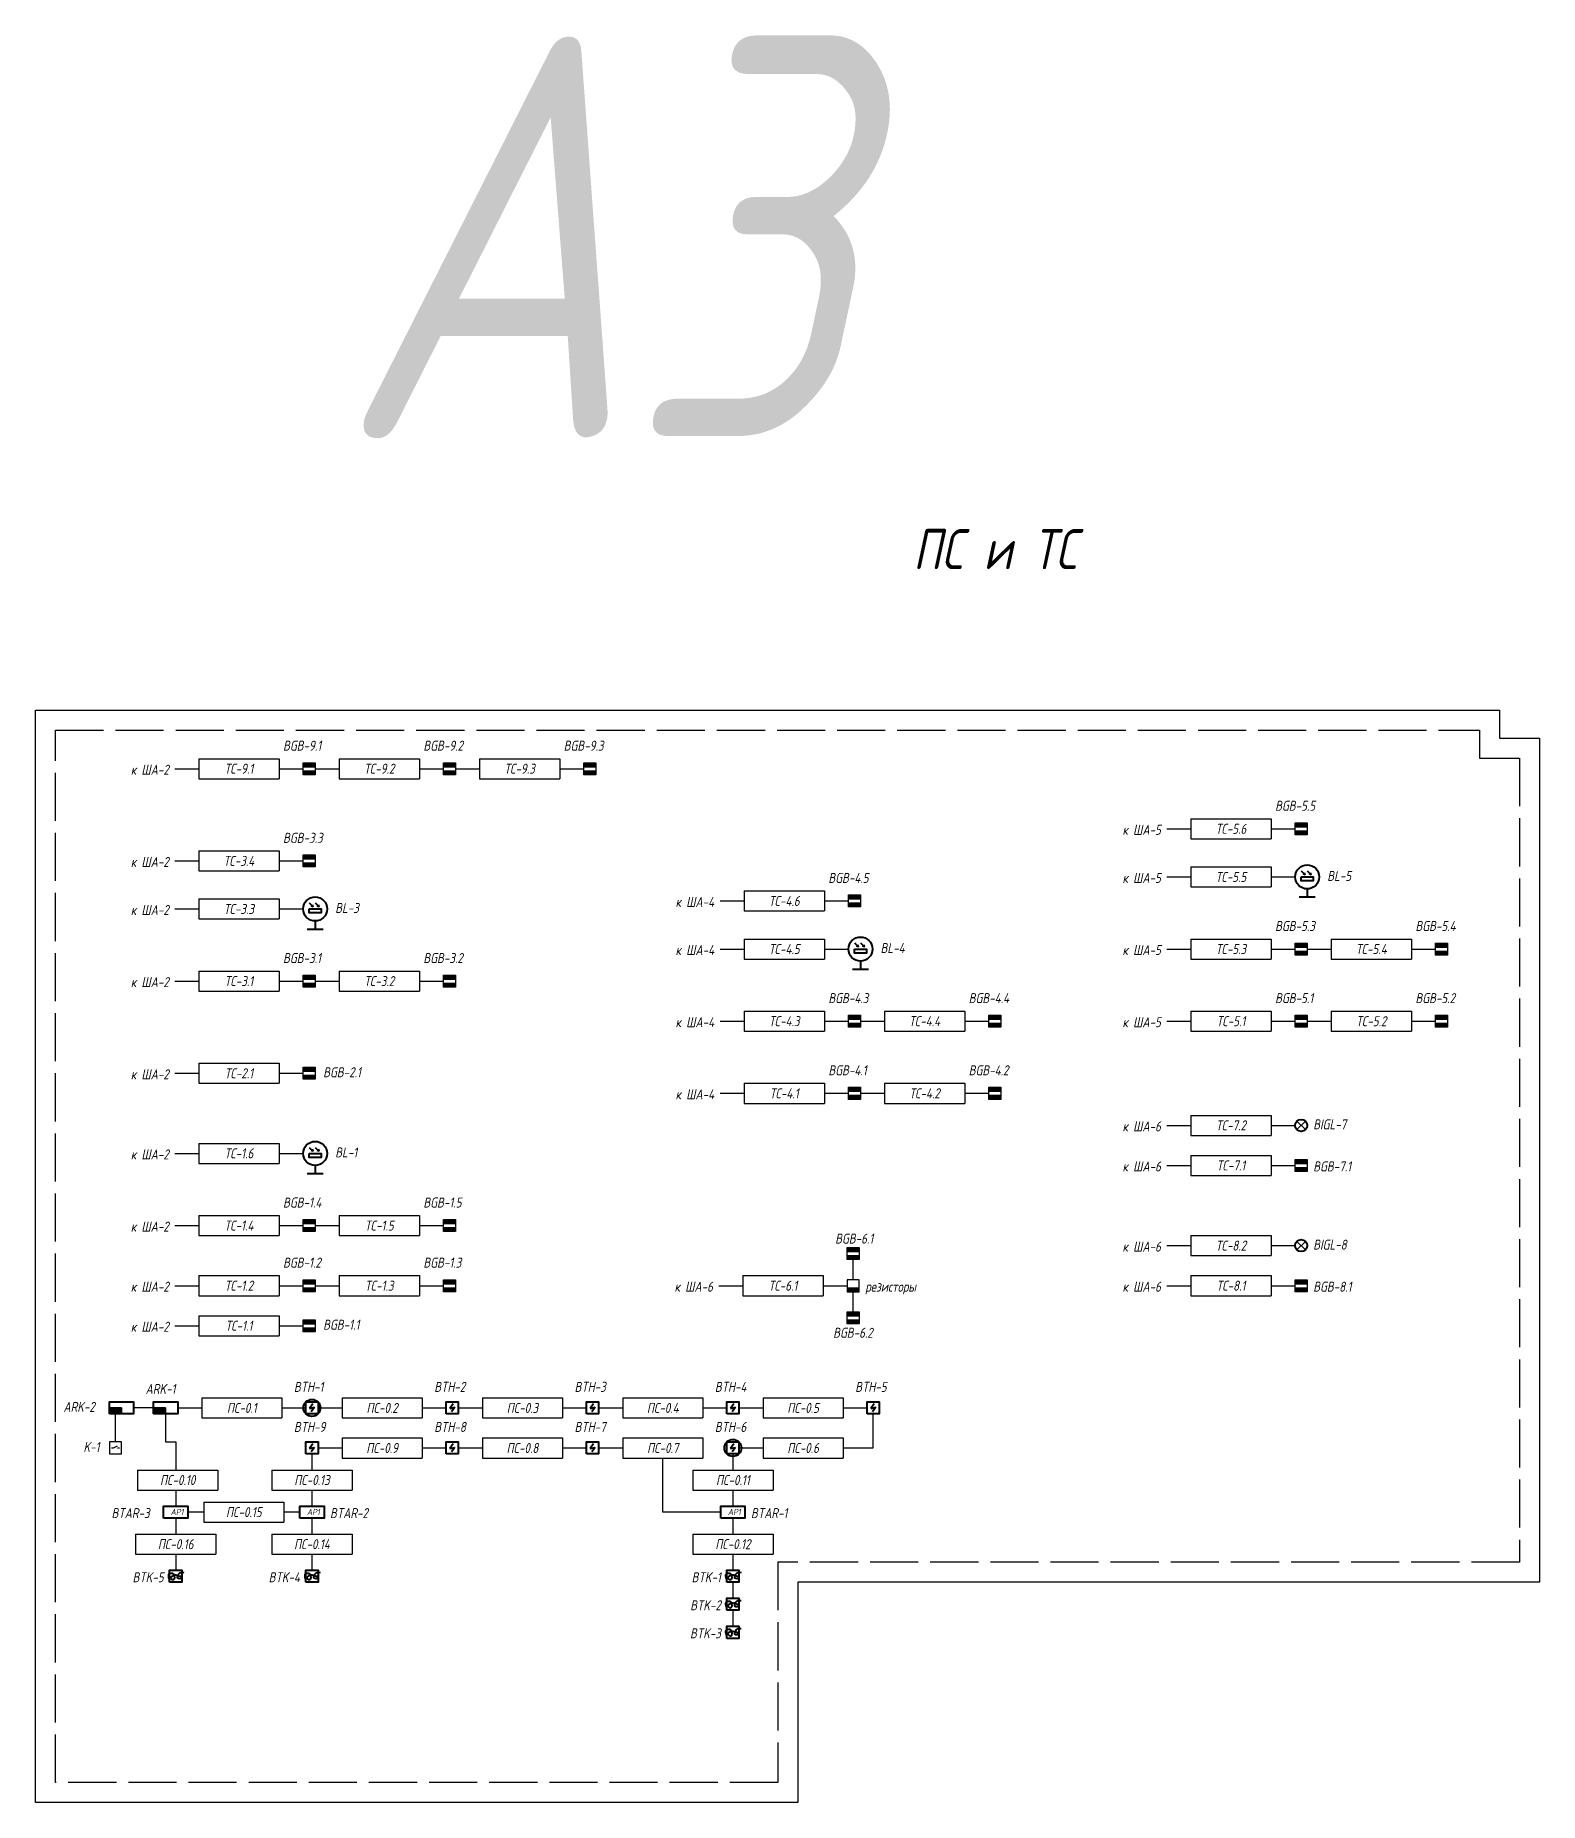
# Model space of a CAD drawing. Header units: millimetres. Extents: x -1048 to 3005, y -1068 to 487.
# Drawn here: x 2630 to 3005.2, y -382 to 59 of the extents above; entities that cross this region are included whole.
import ezdxf
from ezdxf.enums import TextEntityAlignment as Align

# ---------------------------------------------------------------- set-up
doc = ezdxf.new("R2010")
doc.units = ezdxf.units.MM
doc.linetypes.add('ACAD_ISO02W100', pattern=[15, 12, -3])
doc.layers.add('noprint', color=2, linetype='Continuous', plot=False)
doc.styles.add('ГОСТ-ISOCPEUR', font='isocpeui.ttf', dxfattribs={"width": 0.8})

msp = doc.modelspace()

# ---------------------------------------------------------------- texts
at = {"style": 'ГОСТ-ISOCPEUR', "width": 0.8}
for s, p in [('BGB-9.1', (2691.79, -119.5)), ('BGB-9.2', (2726.79, -119.5)), ('BGB-9.3', (2761.79, -119.5)), ('BGB-5.5', (2939.24, -134.5)), ('BGB-3.3', (2691.79, -142.5)), ('BL-5', (2952.24, -152)), ('BGB-4.5', (2827.81, -152.5)), ('BL-3', (2704.79, -160)), ('BGB-5.3', (2939.24, -164.5)), ('BGB-5.4', (2974.24, -164.5)), ('BL-4', (2840.81, -170)), ('BGB-3.1', (2691.79, -172.5)), ('BGB-3.2', (2726.79, -172.5)), ('BGB-4.3', (2827.81, -182.5)), ('BGB-4.4', (2862.81, -182.5)), ('BGB-5.1', (2939.24, -182.5)), ('BGB-5.2', (2974.24, -182.5)), ('BGB-4.1', (2827.81, -200.5)), ('BGB-4.2', (2862.81, -200.5)), ('BGB-2.1', (2701.79, -201)), ('BIGL-7', (2948.74, -214)), ('BL-1', (2704.79, -221)), ('BGB-7.1', (2948.74, -224.5)), ('BGB-1.4', (2691.79, -233.5)), ('BGB-1.5', (2726.79, -233.5)), ('BGB-6.1', (2829.5, -242.5)), ('BIGL-8', (2948.74, -244)), ('BGB-1.2', (2691.79, -248.5)), ('BGB-1.3', (2726.79, -248.5)), ('резисторы', (2837, -254.5)), ('BGB-8.1', (2948.74, -254.5)), ('BGB-1.1', (2701.79, -264)), ('BGB-6.2', (2829, -266)), ('ARK-1', (2657.5, -280)), ('BTH-1', (2694.5, -279.5)), ('BTH-2', (2729.5, -279.5)), ('BTH-3', (2764.5, -279.5)), ('BTH-4', (2799.5, -279.5)), ('BTH-5', (2834.5, -279.5)), ('ARK-2', (2637, -284.5)), ('BTH-9', (2694.5, -289.5)), ('BTH-8', (2729.5, -289.5)), ('BTH-7', (2764.5, -289.5)), ('BTH-6', (2799.5, -289.5)), ('K-1', (2642, -294.5)), ('BTAR-3', (2649, -311)), ('BTAR-2', (2703.5, -311)), ('BTAR-1', (2808.5, -311))]:
    msp.add_text(s, height=2.5, dxfattribs=at).set_placement(p)
for s, p in [('к ША-2', (2663.29, -125.5)), ('к ША-5', (2910.74, -140.5)), ('к ША-2', (2663.29, -148.5)), ('к ША-5', (2910.74, -152.5)), ('к ША-2', (2663.29, -160.5)), ('к ША-4', (2799.31, -158.5)), ('к ША-4', (2799.31, -170.5)), ('к ША-5', (2910.74, -170.5)), ('к ША-2', (2663.29, -178.5)), ('к ША-4', (2799.31, -188.5)), ('к ША-5', (2910.74, -188.5)), ('к ША-2', (2663.29, -201.5)), ('к ША-4', (2799.31, -206.5)), ('к ША-6', (2910.74, -214.5)), ('к ША-2', (2663.29, -221.5)), ('к ША-6', (2910.74, -224.5)), ('к ША-2', (2663.29, -239.5)), ('к ША-6', (2910.74, -244.5)), ('к ША-2', (2663.29, -254.5)), ('к ША-6', (2799, -254.5)), ('к ША-6', (2910.74, -254.5)), ('к ША-2', (2663.29, -264.5)), ('BTK-5', (2662, -327)), ('BTK-4', (2696, -327)), ('BTK-1', (2801, -327)), ('BTK-2', (2801, -334)), ('BTK-3', (2801, -341))]:
    msp.add_text(s, height=2.5, dxfattribs=at).set_placement(p, align=Align.RIGHT)
at = {"layer": 'noprint', "style": 'ГОСТ-ISOCPEUR', "width": 0.8}
for s, height, p in [('А3', 100, (2705.36, -41.33)), ('ПС и ТС', 10, (2848.96, -74.2))]:
    msp.add_text(s, height=height, dxfattribs=at).set_placement(p)

# ---------------------------------------------------------------- blocks, each defined once
blk = doc.blocks.new('ППК')
at = {"lineweight": -2}
blk.add_hatch(color=0, dxfattribs=at).paths.add_polyline_path([(-3, 0), (-3, 1.5), (-6, 1.5), (-6, 0)])
at = {"color": 0, "lineweight": -2}
for p in [(-6, 1.5), (-3, 0)]:
    blk.add_line(p, (-3, 1.5), dxfattribs=at)
blk.add_lwpolyline([(-6, 0), (-6, 3), (0, 3), (0, 0)], close=True, dxfattribs=at)
blk = doc.blocks.new('*T309')
at = {"color": 0, "lineweight": -2}
for p, q in [((0, 0), (20, 0)), ((0, 0), (0, -5)), ((20, 0), (20, -5)), ((0, -5), (20, -5))]:
    blk.add_line(p, q, dxfattribs=at)
at = {"color": 1, "insert": (10, -2.5), "char_height": 2.5, "width": 19, "attachment_point": 5, "style": 'ГОСТ-ISOCPEUR'}
blk.add_mtext('{ПС-0.1}', dxfattribs=at)
blk = doc.blocks.new('дымовой')
at = {"color": 0, "lineweight": -2}
for p, q in [((-1.3, 2.5), (-2.11, 1.35)), ((-2.11, 1.35), (-0.89, 1.65)), ((-0.89, 1.65), (-1.71, 0.5))]:
    blk.add_line(p, q, dxfattribs=at)
blk.add_lwpolyline([(-3, 0), (-3, 3), (0, 3), (0, 0)], close=True, dxfattribs=at)
blk = doc.blocks.new('*T310')
at = {"color": 0, "lineweight": -2}
for p, q in [((0, 0), (20, 0)), ((0, 0), (0, -5)), ((20, 0), (20, -5)), ((0, -5), (20, -5))]:
    blk.add_line(p, q, dxfattribs=at)
at = {"color": 1, "insert": (10, -2.5), "char_height": 2.5, "width": 19, "attachment_point": 5, "style": 'ГОСТ-ISOCPEUR'}
blk.add_mtext('{ПС-0.2}', dxfattribs=at)
blk = doc.blocks.new('*T311')
at = {"color": 0, "lineweight": -2}
for p, q in [((0, 0), (20, 0)), ((0, 0), (0, -5)), ((20, 0), (20, -5)), ((0, -5), (20, -5))]:
    blk.add_line(p, q, dxfattribs=at)
at = {"color": 1, "insert": (10, -2.5), "char_height": 2.5, "width": 19, "attachment_point": 5, "style": 'ГОСТ-ISOCPEUR'}
blk.add_mtext('{ПС-0.3}', dxfattribs=at)
blk = doc.blocks.new('*T312')
at = {"color": 0, "lineweight": -2}
for p, q in [((0, 0), (20, 0)), ((0, 0), (0, -5)), ((20, 0), (20, -5)), ((0, -5), (20, -5))]:
    blk.add_line(p, q, dxfattribs=at)
at = {"color": 1, "insert": (10, -2.5), "char_height": 2.5, "width": 19, "attachment_point": 5, "style": 'ГОСТ-ISOCPEUR'}
blk.add_mtext('{ПС-0.4}', dxfattribs=at)
blk = doc.blocks.new('*T313')
at = {"color": 0, "lineweight": -2}
for p, q in [((0, 0), (20, 0)), ((0, 0), (0, -5)), ((20, 0), (20, -5)), ((0, -5), (20, -5))]:
    blk.add_line(p, q, dxfattribs=at)
at = {"color": 1, "insert": (10, -2.5), "char_height": 2.5, "width": 19, "attachment_point": 5, "style": 'ГОСТ-ISOCPEUR'}
blk.add_mtext('{ПС-0.5}', dxfattribs=at)
blk = doc.blocks.new('*T314')
at = {"color": 0, "lineweight": -2}
for p, q in [((0, 0), (20, 0)), ((0, 0), (0, -5)), ((20, 0), (20, -5)), ((0, -5), (20, -5))]:
    blk.add_line(p, q, dxfattribs=at)
at = {"color": 1, "insert": (10, -2.5), "char_height": 2.5, "width": 19, "attachment_point": 5, "style": 'ГОСТ-ISOCPEUR'}
blk.add_mtext('{ПС-0.6}', dxfattribs=at)
blk = doc.blocks.new('*T315')
at = {"color": 0, "lineweight": -2}
for p, q in [((0, 0), (20, 0)), ((0, 0), (0, -5)), ((20, 0), (20, -5)), ((0, -5), (20, -5))]:
    blk.add_line(p, q, dxfattribs=at)
at = {"color": 1, "insert": (10, -2.5), "char_height": 2.5, "width": 19, "attachment_point": 5, "style": 'ГОСТ-ISOCPEUR'}
blk.add_mtext('{ПС-0.7}', dxfattribs=at)
blk = doc.blocks.new('*T316')
at = {"color": 0, "lineweight": -2}
for p, q in [((0, 0), (20, 0)), ((0, 0), (0, -5)), ((20, 0), (20, -5)), ((0, -5), (20, -5))]:
    blk.add_line(p, q, dxfattribs=at)
at = {"color": 1, "insert": (10, -2.5), "char_height": 2.5, "width": 19, "attachment_point": 5, "style": 'ГОСТ-ISOCPEUR'}
blk.add_mtext('{ПС-0.8}', dxfattribs=at)
blk = doc.blocks.new('*T317')
at = {"color": 0, "lineweight": -2}
for p, q in [((0, 0), (20, 0)), ((0, 0), (0, -5)), ((20, 0), (20, -5)), ((0, -5), (20, -5))]:
    blk.add_line(p, q, dxfattribs=at)
at = {"color": 1, "insert": (10, -2.5), "char_height": 2.5, "width": 19, "attachment_point": 5, "style": 'ГОСТ-ISOCPEUR'}
blk.add_mtext('{ПС-0.9}', dxfattribs=at)
blk = doc.blocks.new('*T318')
at = {"color": 0, "lineweight": -2}
for p, q in [((0, 0), (20, 0)), ((0, 0), (0, -5)), ((20, 0), (20, -5)), ((0, -5), (20, -5))]:
    blk.add_line(p, q, dxfattribs=at)
at = {"color": 1, "insert": (10, -2.5), "char_height": 2.5, "width": 19, "attachment_point": 5, "style": 'ГОСТ-ISOCPEUR'}
blk.add_mtext('{ПС-0.10}', dxfattribs=at)
blk = doc.blocks.new('Геркон2')
for points in [[(3, 3), (0, 3), (0, 2), (3, 2)], [(3, 1), (0, 1), (0, 0), (3, 0)]]:
    blk.add_hatch(color=256).paths.add_polyline_path(points)
at = {"color": 0}
for p, q in [((0, 0), (0, 3)), ((0, 3), (3, 3)), ((0, 2), (3, 2)), ((0, 1), (3, 1)), ((3, 0), (0, 0)), ((3, 3), (3, 0))]:
    blk.add_line(p, q, dxfattribs=at)
blk = doc.blocks.new('*T319')
at = {"color": 0, "lineweight": -2}
for p, q in [((0, 0), (20, 0)), ((0, 0), (0, -5)), ((20, 0), (20, -5)), ((0, -5), (20, -5))]:
    blk.add_line(p, q, dxfattribs=at)
at = {"color": 0, "insert": (10, -2.5), "char_height": 2.5, "width": 19, "attachment_point": 5, "style": 'ГОСТ-ISOCPEUR'}
blk.add_mtext('{ТС-1.1}', dxfattribs=at)
blk = doc.blocks.new('*T320')
at = {"color": 0, "lineweight": -2}
for p, q in [((0, 0), (20, 0)), ((0, 0), (0, -5)), ((20, 0), (20, -5)), ((0, -5), (20, -5))]:
    blk.add_line(p, q, dxfattribs=at)
at = {"color": 0, "insert": (10, -2.5), "char_height": 2.5, "width": 19, "attachment_point": 5, "style": 'ГОСТ-ISOCPEUR'}
blk.add_mtext('{ТС-1.2}', dxfattribs=at)
blk = doc.blocks.new('*T321')
at = {"color": 0, "lineweight": -2}
for p, q in [((0, 0), (20, 0)), ((0, 0), (0, -5)), ((20, 0), (20, -5)), ((0, -5), (20, -5))]:
    blk.add_line(p, q, dxfattribs=at)
at = {"color": 0, "insert": (10, -2.5), "char_height": 2.5, "width": 19, "attachment_point": 5, "style": 'ГОСТ-ISOCPEUR'}
blk.add_mtext('{ТС-1.3}', dxfattribs=at)
blk = doc.blocks.new('*T322')
at = {"color": 0, "lineweight": -2}
for p, q in [((0, 0), (20, 0)), ((0, 0), (0, -5)), ((20, 0), (20, -5)), ((0, -5), (20, -5))]:
    blk.add_line(p, q, dxfattribs=at)
at = {"color": 0, "insert": (10, -2.5), "char_height": 2.5, "width": 19, "attachment_point": 5, "style": 'ГОСТ-ISOCPEUR'}
blk.add_mtext('{ТС-1.4}', dxfattribs=at)
blk = doc.blocks.new('*T323')
at = {"color": 0, "lineweight": -2}
for p, q in [((0, 0), (20, 0)), ((0, 0), (0, -5)), ((20, 0), (20, -5)), ((0, -5), (20, -5))]:
    blk.add_line(p, q, dxfattribs=at)
at = {"color": 0, "insert": (10, -2.5), "char_height": 2.5, "width": 19, "attachment_point": 5, "style": 'ГОСТ-ISOCPEUR'}
blk.add_mtext('{ТС-1.5}', dxfattribs=at)
blk = doc.blocks.new('фотоэлемент')
at = {"color": 0, "lineweight": -2}
for p, q in [((-1.48, 6.52), (-0.51, 5.55)), ((-0.51, 5.55), (-1.02, 5.74)), ((-0.51, 5.55), (-0.7, 6.06)), ((0.02, 6.52), (0.99, 5.55)), ((0.99, 5.55), (0.48, 5.74)), ((0.99, 5.55), (0.8, 6.06)), ((-2, 0), (2, 0)), ((0, 2), (0, 0))]:
    blk.add_line(p, q, dxfattribs=at)
blk.add_lwpolyline([(-1.5, 5), (1.5, 5), (1.5, 4), (-1.5, 4)], close=True, dxfattribs=at)
blk.add_circle((0, 5), 3, dxfattribs=at)
blk = doc.blocks.new('*T324')
at = {"color": 0, "lineweight": -2}
for p, q in [((0, 0), (20, 0)), ((0, 0), (0, -5)), ((20, 0), (20, -5)), ((0, -5), (20, -5))]:
    blk.add_line(p, q, dxfattribs=at)
at = {"color": 0, "insert": (10, -2.5), "char_height": 2.5, "width": 19, "attachment_point": 5, "style": 'ГОСТ-ISOCPEUR'}
blk.add_mtext('{ТС-1.6}', dxfattribs=at)
blk = doc.blocks.new('*T325')
at = {"color": 0, "lineweight": -2}
for p, q in [((0, 0), (20, 0)), ((0, 0), (0, -5)), ((20, 0), (20, -5)), ((0, -5), (20, -5))]:
    blk.add_line(p, q, dxfattribs=at)
at = {"color": 0, "insert": (10, -2.5), "char_height": 2.5, "width": 19, "attachment_point": 5, "style": 'ГОСТ-ISOCPEUR'}
blk.add_mtext('{ТС-2.1}', dxfattribs=at)
blk = doc.blocks.new('*T326')
at = {"color": 0, "lineweight": -2}
for p, q in [((0, 0), (20, 0)), ((0, 0), (0, -5)), ((20, 0), (20, -5)), ((0, -5), (20, -5))]:
    blk.add_line(p, q, dxfattribs=at)
at = {"color": 0, "insert": (10, -2.5), "char_height": 2.5, "width": 19, "attachment_point": 5, "style": 'ГОСТ-ISOCPEUR'}
blk.add_mtext('{ТС-3.1}', dxfattribs=at)
blk = doc.blocks.new('*T327')
at = {"color": 0, "lineweight": -2}
for p, q in [((0, 0), (20, 0)), ((0, 0), (0, -5)), ((20, 0), (20, -5)), ((0, -5), (20, -5))]:
    blk.add_line(p, q, dxfattribs=at)
at = {"color": 0, "insert": (10, -2.5), "char_height": 2.5, "width": 19, "attachment_point": 5, "style": 'ГОСТ-ISOCPEUR'}
blk.add_mtext('{ТС-3.2}', dxfattribs=at)
blk = doc.blocks.new('*T328')
at = {"color": 0, "lineweight": -2}
for p, q in [((0, 0), (20, 0)), ((0, 0), (0, -5)), ((20, 0), (20, -5)), ((0, -5), (20, -5))]:
    blk.add_line(p, q, dxfattribs=at)
at = {"color": 0, "insert": (10, -2.5), "char_height": 2.5, "width": 19, "attachment_point": 5, "style": 'ГОСТ-ISOCPEUR'}
blk.add_mtext('{ТС-3.3}', dxfattribs=at)
blk = doc.blocks.new('*T329')
at = {"color": 0, "lineweight": -2}
for p, q in [((0, 0), (20, 0)), ((0, 0), (0, -5)), ((20, 0), (20, -5)), ((0, -5), (20, -5))]:
    blk.add_line(p, q, dxfattribs=at)
at = {"color": 0, "insert": (10, -2.5), "char_height": 2.5, "width": 19, "attachment_point": 5, "style": 'ГОСТ-ISOCPEUR'}
blk.add_mtext('{ТС-3.4}', dxfattribs=at)
blk = doc.blocks.new('*T330')
at = {"color": 0, "lineweight": -2}
for p, q in [((0, 0), (20, 0)), ((0, 0), (0, -5)), ((20, 0), (20, -5)), ((0, -5), (20, -5))]:
    blk.add_line(p, q, dxfattribs=at)
at = {"color": 0, "insert": (10, -2.5), "char_height": 2.5, "width": 19, "attachment_point": 5, "style": 'ГОСТ-ISOCPEUR'}
blk.add_mtext('{ТС-9.1}', dxfattribs=at)
blk = doc.blocks.new('*T331')
at = {"color": 0, "lineweight": -2}
for p, q in [((0, 0), (20, 0)), ((0, 0), (0, -5)), ((20, 0), (20, -5)), ((0, -5), (20, -5))]:
    blk.add_line(p, q, dxfattribs=at)
at = {"color": 0, "insert": (10, -2.5), "char_height": 2.5, "width": 19, "attachment_point": 5, "style": 'ГОСТ-ISOCPEUR'}
blk.add_mtext('{ТС-9.2}', dxfattribs=at)
blk = doc.blocks.new('*T332')
at = {"color": 0, "lineweight": -2}
for p, q in [((0, 0), (20, 0)), ((0, 0), (0, -5)), ((20, 0), (20, -5)), ((0, -5), (20, -5))]:
    blk.add_line(p, q, dxfattribs=at)
at = {"color": 0, "insert": (10, -2.5), "char_height": 2.5, "width": 19, "attachment_point": 5, "style": 'ГОСТ-ISOCPEUR'}
blk.add_mtext('{ТС-9.3}', dxfattribs=at)
blk = doc.blocks.new('*T333')
at = {"color": 0, "lineweight": -2}
for p, q in [((0, 0), (20, 0)), ((0, 0), (0, -5)), ((20, 0), (20, -5)), ((0, -5), (20, -5))]:
    blk.add_line(p, q, dxfattribs=at)
at = {"color": 0, "insert": (10, -2.5), "char_height": 2.5, "width": 19, "attachment_point": 5, "style": 'ГОСТ-ISOCPEUR'}
blk.add_mtext('{ТС-4.5}', dxfattribs=at)
blk = doc.blocks.new('*T334')
at = {"color": 0, "lineweight": -2}
for p, q in [((0, 0), (20, 0)), ((0, 0), (0, -5)), ((20, 0), (20, -5)), ((0, -5), (20, -5))]:
    blk.add_line(p, q, dxfattribs=at)
at = {"color": 0, "insert": (10, -2.5), "char_height": 2.5, "width": 19, "attachment_point": 5, "style": 'ГОСТ-ISOCPEUR'}
blk.add_mtext('{ТС-4.6}', dxfattribs=at)
blk = doc.blocks.new('*T335')
at = {"color": 0, "lineweight": -2}
for p, q in [((0, 0), (20, 0)), ((0, 0), (0, -5)), ((20, 0), (20, -5)), ((0, -5), (20, -5))]:
    blk.add_line(p, q, dxfattribs=at)
at = {"color": 0, "insert": (10, -2.5), "char_height": 2.5, "width": 19, "attachment_point": 5, "style": 'ГОСТ-ISOCPEUR'}
blk.add_mtext('{ТС-4.3}', dxfattribs=at)
blk = doc.blocks.new('*T336')
at = {"color": 0, "lineweight": -2}
for p, q in [((0, 0), (20, 0)), ((0, 0), (0, -5)), ((20, 0), (20, -5)), ((0, -5), (20, -5))]:
    blk.add_line(p, q, dxfattribs=at)
at = {"color": 0, "insert": (10, -2.5), "char_height": 2.5, "width": 19, "attachment_point": 5, "style": 'ГОСТ-ISOCPEUR'}
blk.add_mtext('{ТС-4.4}', dxfattribs=at)
blk = doc.blocks.new('*T337')
at = {"color": 0, "linetype": 'ByBlock', "lineweight": -2, "transparency": 16777216}
for p, q in [((0, 0), (20, 0)), ((0, 0), (0, -5)), ((20, 0), (20, -5)), ((0, -5), (20, -5))]:
    blk.add_line(p, q, dxfattribs=at)
at = {"color": 0, "transparency": 16777216, "insert": (10, -2.5), "char_height": 2.5, "width": 19, "attachment_point": 5, "style": 'ГОСТ-ISOCPEUR'}
blk.add_mtext('{ТС-6.1}', dxfattribs=at)
blk = doc.blocks.new('*T338')
at = {"color": 0, "lineweight": -2}
for p, q in [((0, 0), (20, 0)), ((0, 0), (0, -5)), ((20, 0), (20, -5)), ((0, -5), (20, -5))]:
    blk.add_line(p, q, dxfattribs=at)
at = {"color": 0, "insert": (10, -2.5), "char_height": 2.5, "width": 19, "attachment_point": 5, "style": 'ГОСТ-ISOCPEUR'}
blk.add_mtext('{ТС-8.1}', dxfattribs=at)
blk = doc.blocks.new('*T339')
at = {"color": 0, "lineweight": -2}
for p, q in [((0, 0), (20, 0)), ((0, 0), (0, -5)), ((20, 0), (20, -5)), ((0, -5), (20, -5))]:
    blk.add_line(p, q, dxfattribs=at)
at = {"color": 0, "insert": (10, -2.5), "char_height": 2.5, "width": 19, "attachment_point": 5, "style": 'ГОСТ-ISOCPEUR'}
blk.add_mtext('{ТС-8.2}', dxfattribs=at)
blk = doc.blocks.new('*T340')
at = {"color": 0, "lineweight": -2}
for p, q in [((0, 0), (20, 0)), ((0, 0), (0, -5)), ((20, 0), (20, -5)), ((0, -5), (20, -5))]:
    blk.add_line(p, q, dxfattribs=at)
at = {"color": 0, "insert": (10, -2.5), "char_height": 2.5, "width": 19, "attachment_point": 5, "style": 'ГОСТ-ISOCPEUR'}
blk.add_mtext('{ТС-7.1}', dxfattribs=at)
blk = doc.blocks.new('*T341')
at = {"color": 0, "lineweight": -2}
for p, q in [((0, 0), (20, 0)), ((0, 0), (0, -5)), ((20, 0), (20, -5)), ((0, -5), (20, -5))]:
    blk.add_line(p, q, dxfattribs=at)
at = {"color": 0, "insert": (10, -2.5), "char_height": 2.5, "width": 19, "attachment_point": 5, "style": 'ГОСТ-ISOCPEUR'}
blk.add_mtext('{ТС-7.2}', dxfattribs=at)
blk = doc.blocks.new('*T342')
at = {"color": 0, "lineweight": -2}
for p, q in [((0, 0), (20, 0)), ((0, 0), (0, -5)), ((20, 0), (20, -5)), ((0, -5), (20, -5))]:
    blk.add_line(p, q, dxfattribs=at)
at = {"color": 0, "insert": (10, -2.5), "char_height": 2.5, "width": 19, "attachment_point": 5, "style": 'ГОСТ-ISOCPEUR'}
blk.add_mtext('{ТС-5.1}', dxfattribs=at)
blk = doc.blocks.new('*T343')
at = {"color": 0, "lineweight": -2}
for p, q in [((0, 0), (20, 0)), ((0, 0), (0, -5)), ((20, 0), (20, -5)), ((0, -5), (20, -5))]:
    blk.add_line(p, q, dxfattribs=at)
at = {"color": 0, "insert": (10, -2.5), "char_height": 2.5, "width": 19, "attachment_point": 5, "style": 'ГОСТ-ISOCPEUR'}
blk.add_mtext('{ТС-5.2}', dxfattribs=at)
blk = doc.blocks.new('*T344')
at = {"color": 0, "lineweight": -2}
for p, q in [((0, 0), (20, 0)), ((0, 0), (0, -5)), ((20, 0), (20, -5)), ((0, -5), (20, -5))]:
    blk.add_line(p, q, dxfattribs=at)
at = {"color": 0, "insert": (10, -2.5), "char_height": 2.5, "width": 19, "attachment_point": 5, "style": 'ГОСТ-ISOCPEUR'}
blk.add_mtext('{ТС-5.5}', dxfattribs=at)
blk = doc.blocks.new('*T345')
at = {"color": 0, "lineweight": -2}
for p, q in [((0, 0), (20, 0)), ((0, 0), (0, -5)), ((20, 0), (20, -5)), ((0, -5), (20, -5))]:
    blk.add_line(p, q, dxfattribs=at)
at = {"color": 0, "insert": (10, -2.5), "char_height": 2.5, "width": 19, "attachment_point": 5, "style": 'ГОСТ-ISOCPEUR'}
blk.add_mtext('{ТС-5.6}', dxfattribs=at)
blk = doc.blocks.new('реле контроля напряжения')
at = {"color": 0, "ltscale": 100}
for p, q in [((0.5, 1.5), (1, 1.5)), ((1, 1.5), (2, 2)), ((2, 1.5), (2.5, 1.5))]:
    blk.add_line(p, q, dxfattribs=at)
blk.add_lwpolyline([(0, 0), (3, 0), (3, 3), (0, 3)], close=True, dxfattribs=at)
blk = doc.blocks.new('*T355')
at = {"color": 0, "lineweight": -2}
for p, q in [((0, 0), (20, 0)), ((0, 0), (0, -5)), ((20, 0), (20, -5)), ((0, -5), (20, -5))]:
    blk.add_line(p, q, dxfattribs=at)
at = {"color": 0, "insert": (10, -2.5), "char_height": 2.5, "width": 19, "attachment_point": 5, "style": 'ГОСТ-ISOCPEUR'}
blk.add_mtext('{ТС-4.1}', dxfattribs=at)
blk = doc.blocks.new('*T356')
at = {"color": 0, "lineweight": -2}
for p, q in [((0, 0), (20, 0)), ((0, 0), (0, -5)), ((20, 0), (20, -5)), ((0, -5), (20, -5))]:
    blk.add_line(p, q, dxfattribs=at)
at = {"color": 0, "insert": (10, -2.5), "char_height": 2.5, "width": 19, "attachment_point": 5, "style": 'ГОСТ-ISOCPEUR'}
blk.add_mtext('{ТС-4.2}', dxfattribs=at)
blk = doc.blocks.new('*T357')
at = {"color": 0, "lineweight": -2}
for p, q in [((0, 0), (20, 0)), ((0, 0), (0, -5)), ((20, 0), (20, -5)), ((0, -5), (20, -5))]:
    blk.add_line(p, q, dxfattribs=at)
at = {"color": 0, "insert": (10, -2.5), "char_height": 2.5, "width": 19, "attachment_point": 5, "style": 'ГОСТ-ISOCPEUR'}
blk.add_mtext('{ТС-5.3}', dxfattribs=at)
blk = doc.blocks.new('*T358')
at = {"color": 0, "lineweight": -2}
for p, q in [((0, 0), (20, 0)), ((0, 0), (0, -5)), ((20, 0), (20, -5)), ((0, -5), (20, -5))]:
    blk.add_line(p, q, dxfattribs=at)
at = {"color": 0, "insert": (10, -2.5), "char_height": 2.5, "width": 19, "attachment_point": 5, "style": 'ГОСТ-ISOCPEUR'}
blk.add_mtext('{ТС-5.4}', dxfattribs=at)
blk = doc.blocks.new('расширитель ДПЛС 1 шлейф')
at = {"color": 0, "lineweight": -2}
blk.add_lwpolyline([(0, -3), (0, 0), (6, 0), (6, -3)], close=True, dxfattribs=at)
at = {"color": 0, "lineweight": -2, "style": 'ГОСТ-ISOCPEUR', "width": 0.8}
blk.add_text('АР1', height=1.5, dxfattribs=at).set_placement((1.75, -2.2))
blk = doc.blocks.new('термокабель')
at = {"color": 0, "lineweight": -2}
blk.add_lwpolyline([(0, -3), (0, 0), (3, 0), (3, -3)], close=True, dxfattribs=at)
at = {"color": 0, "lineweight": -2, "start_tangent": (-0.152057, 0.988372), "end_tangent": (0.951223, -0.308505)}
blk.add_spline([(-0.11, -2.2), (-0.11, -0.88), (0.87, -0.88), (0.87, -2.44), (0.27, -1.84), (0.75, -1.36), (1.53, -1.18), (2.99, -1.99), (2.01, -1.99), (2.01, -1.36), (2.78, -0.58), (3.53, -0.58)], degree=3, dxfattribs=at)
blk = doc.blocks.new('*T373')
at = {"color": 0, "lineweight": -2}
for p, q in [((0, 0), (20, 0)), ((0, 0), (0, -5)), ((20, 0), (20, -5)), ((0, -5), (20, -5))]:
    blk.add_line(p, q, dxfattribs=at)
at = {"color": 1, "insert": (10, -2.5), "char_height": 2.5, "width": 19, "attachment_point": 5, "style": 'ГОСТ-ISOCPEUR'}
blk.add_mtext('{ПС-0.11}', dxfattribs=at)
blk = doc.blocks.new('*T374')
at = {"color": 0, "lineweight": -2}
for p, q in [((0, 0), (20, 0)), ((0, 0), (0, -5)), ((20, 0), (20, -5)), ((0, -5), (20, -5))]:
    blk.add_line(p, q, dxfattribs=at)
at = {"color": 1, "insert": (10, -2.5), "char_height": 2.5, "width": 19, "attachment_point": 5, "style": 'ГОСТ-ISOCPEUR'}
blk.add_mtext('{ПС-0.12}', dxfattribs=at)
blk = doc.blocks.new('*T375')
at = {"color": 0, "lineweight": -2}
for p, q in [((0, 0), (20, 0)), ((0, 0), (0, -5)), ((20, 0), (20, -5)), ((0, -5), (20, -5))]:
    blk.add_line(p, q, dxfattribs=at)
at = {"color": 1, "insert": (10, -2.5), "char_height": 2.5, "width": 19, "attachment_point": 5, "style": 'ГОСТ-ISOCPEUR'}
blk.add_mtext('{ПС-0.13}', dxfattribs=at)
blk = doc.blocks.new('*T376')
at = {"color": 0, "lineweight": -2}
for p, q in [((0, 0), (20, 0)), ((0, 0), (0, -5)), ((20, 0), (20, -5)), ((0, -5), (20, -5))]:
    blk.add_line(p, q, dxfattribs=at)
at = {"color": 1, "insert": (10, -2.5), "char_height": 2.5, "width": 19, "attachment_point": 5, "style": 'ГОСТ-ISOCPEUR'}
blk.add_mtext('{ПС-0.14}', dxfattribs=at)
blk = doc.blocks.new('*T377')
at = {"color": 0, "lineweight": -2}
for p, q in [((0, 0), (20, 0)), ((0, 0), (0, -5)), ((20, 0), (20, -5)), ((0, -5), (20, -5))]:
    blk.add_line(p, q, dxfattribs=at)
at = {"color": 1, "insert": (10, -2.5), "char_height": 2.5, "width": 19, "attachment_point": 5, "style": 'ГОСТ-ISOCPEUR'}
blk.add_mtext('{ПС-0.15}', dxfattribs=at)
blk = doc.blocks.new('*T378')
at = {"color": 0, "lineweight": -2}
for p, q in [((0, 0), (20, 0)), ((0, 0), (0, -5)), ((20, 0), (20, -5)), ((0, -5), (20, -5))]:
    blk.add_line(p, q, dxfattribs=at)
at = {"color": 1, "insert": (10, -2.5), "char_height": 2.5, "width": 19, "attachment_point": 5, "style": 'ГОСТ-ISOCPEUR'}
blk.add_mtext('{ПС-0.16}', dxfattribs=at)
blk = doc.blocks.new('шкаф')
blk.add_hatch(color=256).paths.add_polyline_path([(3, 0), (3, 1), (0, 1), (0, 0)])
blk.add_line((0, 1), (3, 1))
blk.add_lwpolyline([(0, 0), (3, 0), (3, 3), (0, 3)], close=True)

# ---------------------------------------------------------------- linework, layer by layer
at = {"ltscale": 0.2}
for p, q in [((2664.79, -124), (2670.79, -124)), ((2690.79, -124), (2696.79, -124)), ((2699.79, -124), (2705.79, -124)), ((2725.79, -124), (2731.79, -124)), ((2734.79, -124), (2740.79, -124)), ((2760.79, -124), (2766.79, -124)), ((2912.24, -139), (2918.24, -139)), ((2938.24, -139), (2944.24, -139)), ((2664.79, -147), (2670.79, -147)), ((2690.79, -147), (2696.79, -147)), ((2912.24, -151), (2918.24, -151)), ((2938.24, -151), (2944.24, -151)), ((2800.81, -157), (2806.81, -157)), ((2826.81, -157), (2832.81, -157)), ((2664.79, -159), (2670.79, -159)), ((2690.79, -159), (2696.79, -159)), ((2800.81, -169), (2806.81, -169)), ((2826.81, -169), (2832.81, -169)), ((2912.24, -169), (2918.24, -169)), ((2938.24, -169), (2944.24, -169)), ((2947.24, -169), (2953.24, -169)), ((2973.24, -169), (2979.24, -169)), ((2664.79, -177), (2670.79, -177)), ((2690.79, -177), (2696.79, -177)), ((2699.79, -177), (2705.79, -177)), ((2725.79, -177), (2731.79, -177)), ((2800.81, -187), (2806.81, -187)), ((2826.81, -187), (2832.81, -187)), ((2835.81, -187), (2841.81, -187)), ((2861.81, -187), (2867.81, -187)), ((2912.24, -187), (2918.24, -187)), ((2938.24, -187), (2944.24, -187)), ((2947.24, -187), (2953.24, -187)), ((2973.24, -187), (2979.24, -187)), ((2664.79, -200), (2670.79, -200)), ((2690.79, -200), (2696.79, -200)), ((2800.81, -205), (2806.81, -205)), ((2826.81, -205), (2832.81, -205)), ((2835.81, -205), (2841.81, -205)), ((2861.81, -205), (2867.81, -205)), ((2912.24, -213), (2918.24, -213)), ((2938.24, -213), (2944.24, -213)), ((2664.79, -220), (2670.79, -220)), ((2690.79, -220), (2696.79, -220)), ((2912.24, -223), (2918.24, -223)), ((2938.24, -223), (2944.24, -223)), ((2664.79, -238), (2670.79, -238)), ((2690.79, -238), (2696.79, -238)), ((2699.79, -238), (2705.79, -238)), ((2725.79, -238), (2731.79, -238)), ((2834, -251.5), (2834, -246.5)), ((2912.24, -243), (2918.24, -243)), ((2938.24, -243), (2944.24, -243)), ((2664.79, -253), (2670.79, -253)), ((2690.79, -253), (2696.79, -253)), ((2699.79, -253), (2705.79, -253)), ((2725.79, -253), (2731.79, -253)), ((2800.5, -253), (2806.5, -253)), ((2826.5, -253), (2832.5, -253)), ((2834, -259.5), (2834, -254.5)), ((2912.24, -253), (2918.24, -253)), ((2938.24, -253), (2944.24, -253)), ((2664.79, -263), (2670.79, -263)), ((2690.79, -263), (2696.79, -263))]:
    msp.add_line(p, q, dxfattribs=at)
at = {"color": 1}
for p, q in [((2946.8, -214.06), (2944.68, -211.94)), ((2944.68, -214.06), (2946.8, -211.94)), ((2946.8, -244.06), (2944.68, -241.94)), ((2944.68, -244.06), (2946.8, -241.94))]:
    msp.add_line(p, q, dxfattribs=at)
at = {"color": 1, "ltscale": 0.2}
for p, q in [((2650, -292), (2650, -285)), ((2659.5, -283.5), (2654.5, -283.5)), ((2665.5, -283.5), (2671.5, -283.5)), ((2691.5, -283.5), (2697.5, -283.5)), ((2700.5, -283.5), (2706.5, -283.5)), ((2726.5, -283.5), (2732.5, -283.5)), ((2735.5, -283.5), (2741.5, -283.5)), ((2761.5, -283.5), (2767.5, -283.5)), ((2770.5, -283.5), (2776.5, -283.5)), ((2796.5, -283.5), (2802.5, -283.5)), ((2805.5, -283.5), (2811.5, -283.5)), ((2831.5, -283.5), (2837.5, -283.5)), ((2699, -295), (2699, -299)), ((2700.5, -293.5), (2706.5, -293.5)), ((2726.5, -293.5), (2732.5, -293.5)), ((2735.5, -293.5), (2741.5, -293.5)), ((2761.5, -293.5), (2767.5, -293.5)), ((2770.5, -293.5), (2776.5, -293.5)), ((2804, -295), (2804, -299)), ((2805.5, -293.5), (2811.5, -293.5)), ((2665, -304), (2665, -308)), ((2699, -304), (2699, -308)), ((2804, -304), (2804, -308)), ((2665, -311), (2665, -315)), ((2672, -309.5), (2668, -309.5)), ((2696, -309.5), (2692, -309.5)), ((2699, -311), (2699, -315)), ((2804, -311), (2804, -315)), ((2665, -320), (2665, -324)), ((2699, -320), (2699, -324)), ((2804, -320), (2804, -324)), ((2804, -327), (2804, -331)), ((2804, -334), (2804, -338))]:
    msp.add_line(p, q, dxfattribs=at)
for points in [[(2662.5, -285), (2662.5, -292), (2665, -292), (2665, -299)], [(2801, -309.5), (2786.5, -309.5), (2786.5, -296)]]:
    msp.add_lwpolyline(points, dxfattribs=at)
at = {"color": 1, "ltscale": 0.2, "flags": 128}
msp.add_lwpolyline([(2831.5, -293.5), (2839, -293.5), (2839, -285)], dxfattribs=at)
at = {"color": 1, "lineweight": 40}
for centre, radius in [((2945.74, -213), 1.5), ((2945.74, -243), 1.5), ((2699, -283.5), 2.12), ((2804, -293.5), 2.12)]:
    msp.add_circle(centre, radius, dxfattribs=at)
at = {"layer": 'noprint'}
msp.add_lwpolyline([(2630, -109.38), (2995.21, -109.38), (2995.21, -116.38), (3005.21, -116.38), (3005.21, -327), (2820.21, -327), (2820.21, -382), (2630, -382)], close=True, dxfattribs=at)
at = {"layer": 'noprint', "linetype": 'ACAD_ISO02W100'}
msp.add_lwpolyline([(2635, -114.38), (2990.21, -114.38), (2990.21, -121.38), (3000.21, -121.38), (3000.21, -322), (2815.21, -322), (2815.21, -377), (2635, -377)], close=True, dxfattribs=at)

# ---------------------------------------------------------------- block references
for name, p in [('*T330', (2670.79, -121.5)), ('Геркон2', (2696.79, -125.5)), ('*T331', (2705.79, -121.5)), ('Геркон2', (2731.79, -125.5)), ('*T332', (2740.79, -121.5)), ('Геркон2', (2766.79, -125.5)), ('*T345', (2918.24, -136.5)), ('Геркон2', (2944.24, -140.5)), ('*T329', (2670.79, -144.5)), ('Геркон2', (2696.79, -148.5)), ('*T344', (2918.24, -148.5)), ('*T328', (2670.79, -156.5)), ('*T334', (2806.81, -154.5)), ('Геркон2', (2832.81, -158.5)), ('*T333', (2806.81, -166.5)), ('*T357', (2918.24, -166.5)), ('Геркон2', (2944.24, -170.5)), ('*T358', (2953.24, -166.5)), ('Геркон2', (2979.24, -170.5)), ('*T326', (2670.79, -174.5)), ('Геркон2', (2696.79, -178.5)), ('*T327', (2705.79, -174.5)), ('Геркон2', (2731.79, -178.5)), ('*T335', (2806.81, -184.5)), ('*T336', (2841.81, -184.5)), ('*T342', (2918.24, -184.5)), ('*T343', (2953.24, -184.5)), ('Геркон2', (2832.81, -188.5)), ('Геркон2', (2867.81, -188.5)), ('Геркон2', (2944.24, -188.5)), ('Геркон2', (2979.24, -188.5)), ('*T325', (2670.79, -197.5)), ('Геркон2', (2696.79, -201.5)), ('*T355', (2806.81, -202.5)), ('*T356', (2841.81, -202.5)), ('Геркон2', (2832.81, -206.5)), ('Геркон2', (2867.81, -206.5)), ('*T341', (2918.24, -210.5)), ('*T324', (2670.79, -217.5)), ('*T340', (2918.24, -220.5)), ('Геркон2', (2944.24, -224.5)), ('*T322', (2670.79, -235.5)), ('Геркон2', (2696.79, -239.5)), ('*T323', (2705.79, -235.5)), ('Геркон2', (2731.79, -239.5)), ('*T339', (2918.24, -240.5)), ('Геркон2', (2832.5, -246.5)), ('*T320', (2670.79, -250.5)), ('*T321', (2705.79, -250.5)), ('*T337', (2806.5, -250.5)), ('*T338', (2918.24, -250.5)), ('Геркон2', (2696.79, -254.5)), ('Геркон2', (2731.79, -254.5)), ('шкаф', (2832.5, -254.5)), ('Геркон2', (2944.24, -254.5)), ('Геркон2', (2832.5, -262.5)), ('*T319', (2670.79, -260.5)), ('Геркон2', (2696.79, -264.5)), ('*T309', (2671.5, -281)), ('*T310', (2706.5, -281)), ('*T311', (2741.5, -281)), ('*T312', (2776.5, -281)), ('*T313', (2811.5, -281)), ('*T317', (2706.5, -291)), ('*T316', (2741.5, -291)), ('*T315', (2776.5, -291)), ('*T314', (2811.5, -291)), ('*T318', (2655.5, -299)), ('*T375', (2689, -299)), ('*T373', (2794, -299)), ('*T377', (2672, -307)), ('*T378', (2655, -315)), ('*T376', (2689, -315)), ('*T374', (2794, -315))]:
    msp.add_blockref(name, p)
at = {"lineweight": 40}
for p in [(2947.24, -156), (2699.79, -164), (2835.81, -174), (2699.79, -225)]:
    msp.add_blockref('фотоэлемент', p, dxfattribs=at)
at = {"color": 1, "lineweight": 40}
for name, p in [('ППК', (2654.5, -285)), ('ППК', (2665.5, -285)), ('дымовой', (2700.5, -285)), ('дымовой', (2735.5, -285)), ('дымовой', (2770.5, -285)), ('дымовой', (2805.5, -285)), ('дымовой', (2840.5, -285)), ('реле контроля напряжения', (2648.5, -295)), ('дымовой', (2700.5, -295)), ('дымовой', (2735.5, -295)), ('дымовой', (2770.5, -295)), ('дымовой', (2805.5, -295)), ('расширитель ДПЛС 1 шлейф', (2662, -308)), ('расширитель ДПЛС 1 шлейф', (2696, -308)), ('расширитель ДПЛС 1 шлейф', (2801, -308)), ('термокабель', (2663.5, -324)), ('термокабель', (2697.5, -324)), ('термокабель', (2802.5, -324)), ('термокабель', (2802.5, -331)), ('термокабель', (2802.5, -338))]:
    msp.add_blockref(name, p, dxfattribs=at)

msp.set_redraw_order([(e.dxf.handle, doc.entitydb.next_handle()) for e in msp.query("TEXT MTEXT ATTDEF DIMENSION ARC_DIMENSION")])  # texts and dimensions are drawn at this point

doc.saveas('drawing.dxf')
